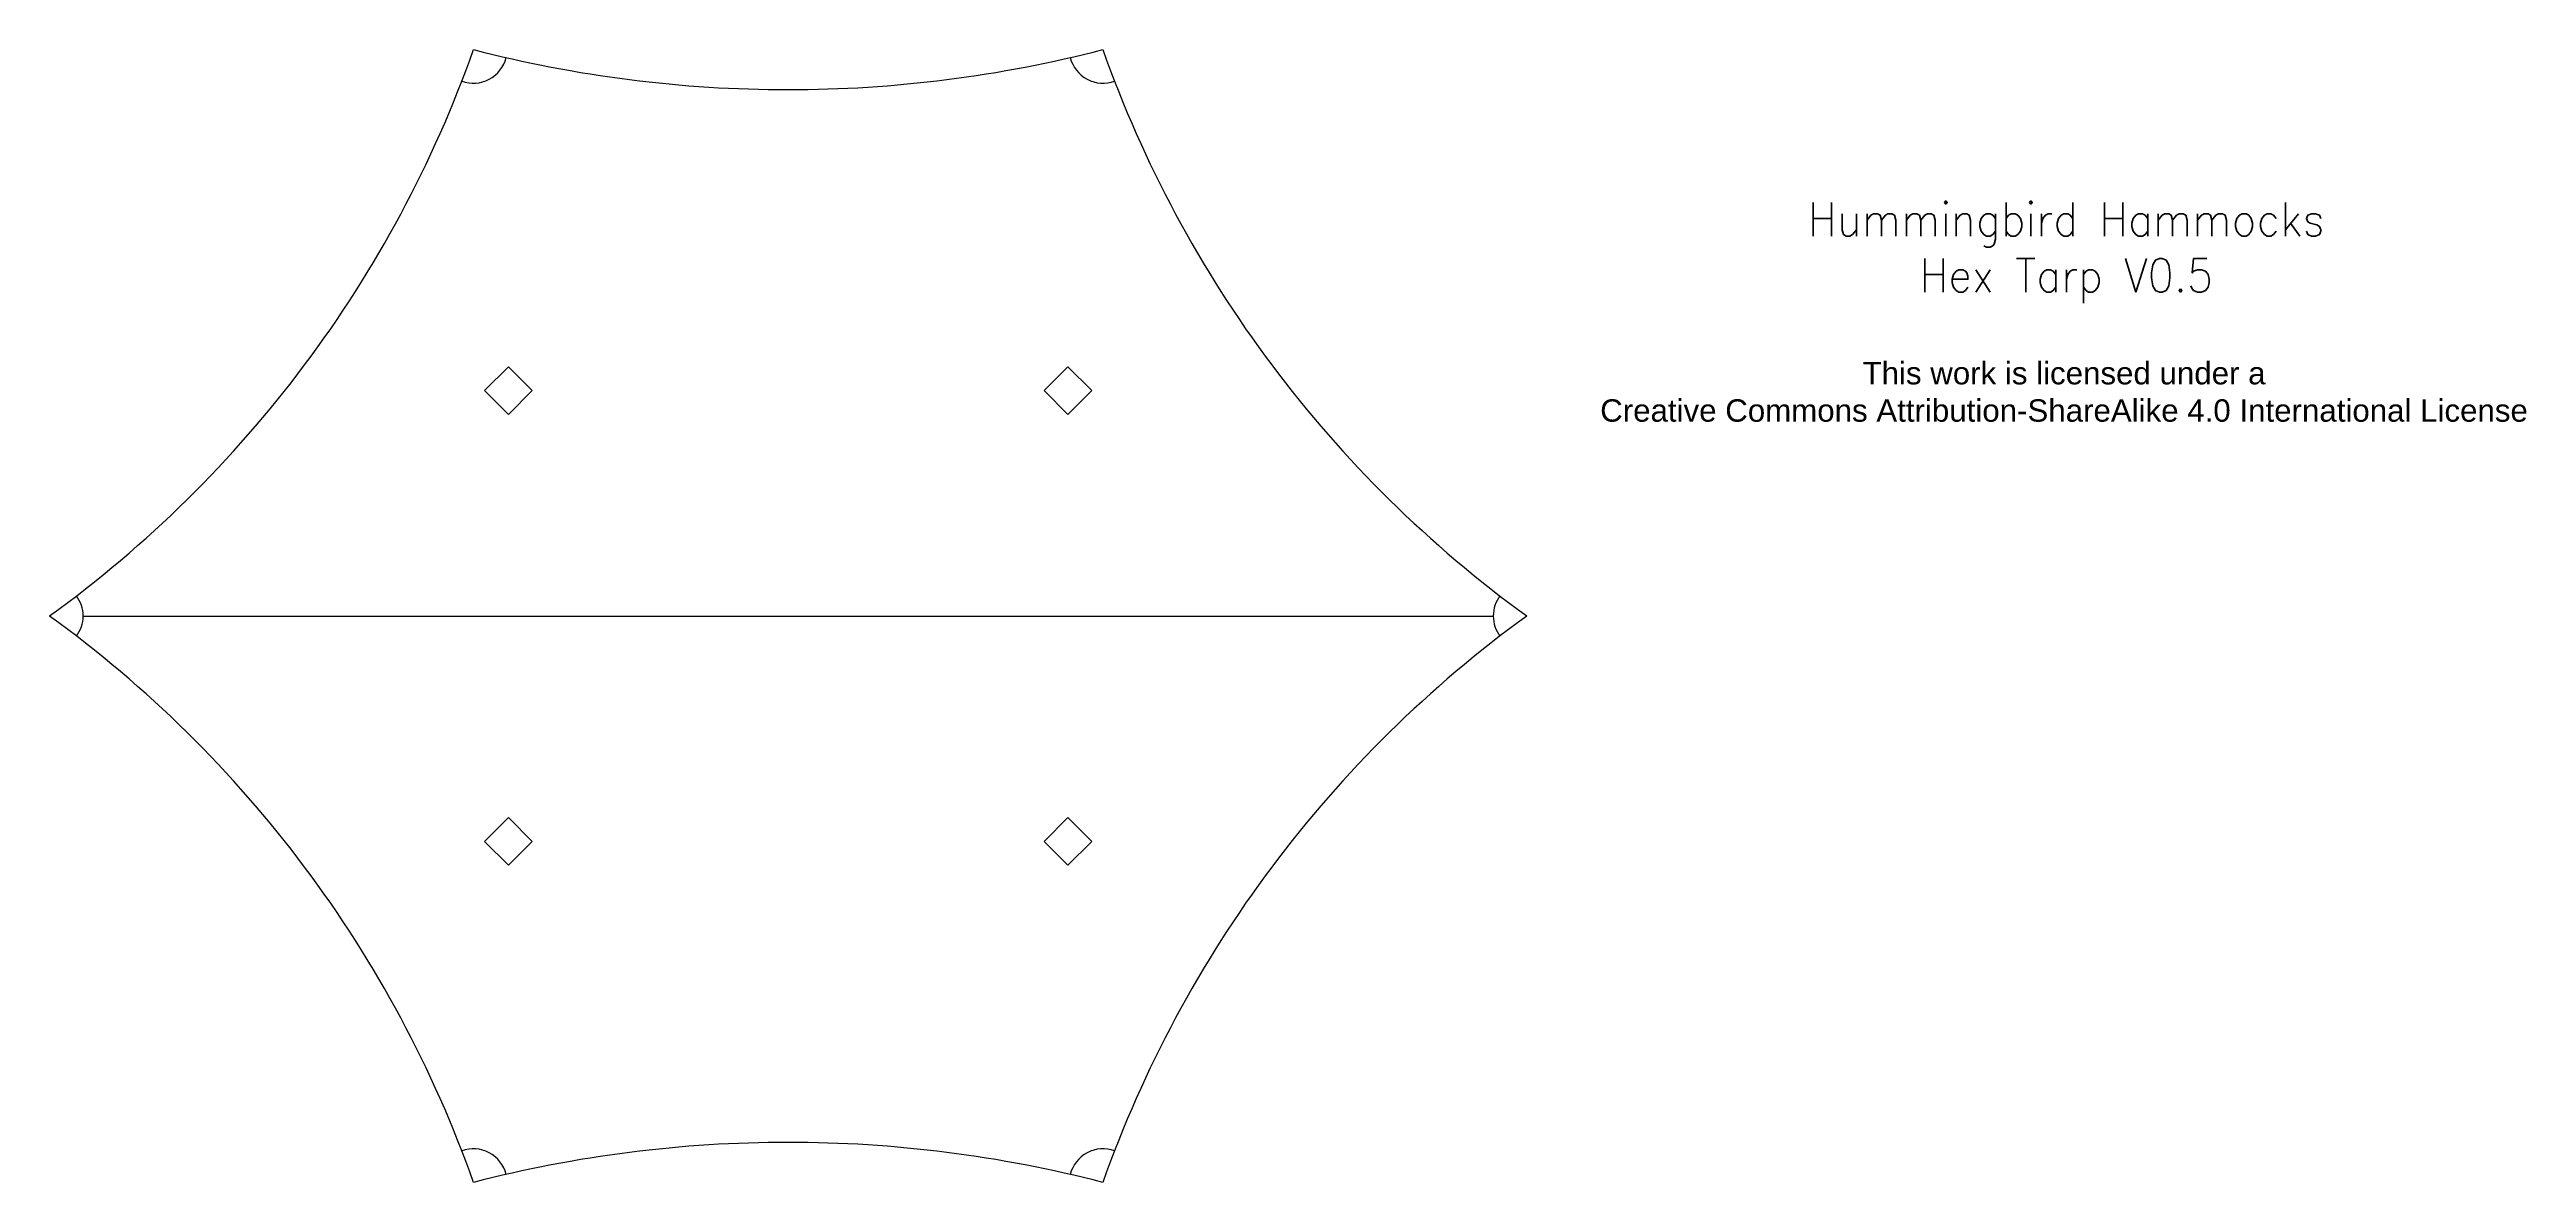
# Model space of a CAD drawing. Extents: x 0 to 221, y 0 to 231.
# Drawn here: x 0 to 221.3, y 129.4 to 230.6 of the extents above; entities that cross this region are included whole.
import ezdxf

# ---------------------------------------------------------------- set-up
doc = ezdxf.new("R2010")
doc.units = 0
doc.layers.get('0').update_dxf_attribs({"true_color": 0xffffff})
doc.layers.add('Finished Tarp', color=5, linetype='Continuous', true_color=0x0000ff)
doc.styles.add('textstyle11', font='Standard')
doc.styles.add('textstyle12', font='Standard')

msp = doc.modelspace()

# ---------------------------------------------------------------- linework, layer by layer
at = {"layer": 'Finished Tarp', "color": 7, "true_color": 0xffffff}
for p, q in [((38.88, 200.12), (41, 202.24)), ((41, 202.24), (43.12, 200.12)), ((91, 202.24), (88.88, 200.12)), ((93.12, 200.12), (91, 202.24)), ((41, 198), (38.88, 200.12)), ((43.12, 200.12), (41, 198)), ((88.88, 200.12), (91, 198)), ((91, 198), (93.12, 200.12)), ((3, 180), (129, 180)), ((41, 162), (38.88, 159.88)), ((43.12, 159.88), (41, 162)), ((88.88, 159.88), (91, 162)), ((91, 162), (93.12, 159.88)), ((38.88, 159.88), (41, 157.76)), ((41, 157.76), (43.12, 159.88)), ((91, 157.76), (88.88, 159.88)), ((93.12, 159.88), (91, 157.76))]:
    msp.add_line(p, q, dxfattribs=at)
for centre, radius, start, end in [((-62.33, 266.17), 106.35, 305.8821, 340.4471), ((66, 339.5), 112.5, 255.5262, 270), ((66, 339.5), 112.5, 270, 284.4738), ((194.33, 266.17), 106.35, 199.5529, 234.1179), ((37.88, 230.57), 3, 249.6369, 346.2931), ((94.12, 230.57), 3, 193.7069, 290.3631), ((0, 180), 3, 0, 36.6913), ((132, 180), 3, 143.3087, 180), ((-62.33, 93.83), 106.35, 19.5529, 54.1179), ((0, 180), 3, 323.3087, 0), ((194.33, 93.83), 106.35, 125.8821, 160.4471), ((132, 180), 3, 180, 216.6913), ((66, 20.5), 112.5, 90, 104.4738), ((66, 20.5), 112.5, 75.5262, 90), ((37.88, 129.43), 3, 13.7069, 110.3631), ((94.12, 129.43), 3, 69.6369, 166.2931)]:
    msp.add_arc(centre, radius, start, end, dxfattribs=at)

# ---------------------------------------------------------------- texts
at = {"attachment_point": 5}
for s, insert, char_height, style in [('\\H3.00133;Hummingbird Hammocks\\PHex Tarp V0.5', (180.21, 212.42), 0.0684, 'textstyle11'), ('\\fHelvetica Neue,Helvetica,Arial,sans-serif|b0|i0|c0|p0;\\c3618615;\\H1.99926;This work is licensed under a \\P\\c13730329;Creative Commons Attribution-ShareAlike 4.0 International License', (180, 200), 0.06843, 'textstyle12')]:
    msp.add_mtext(s, dxfattribs=dict(at, insert=insert, char_height=char_height, style=style))

doc.saveas('drawing.dxf')
